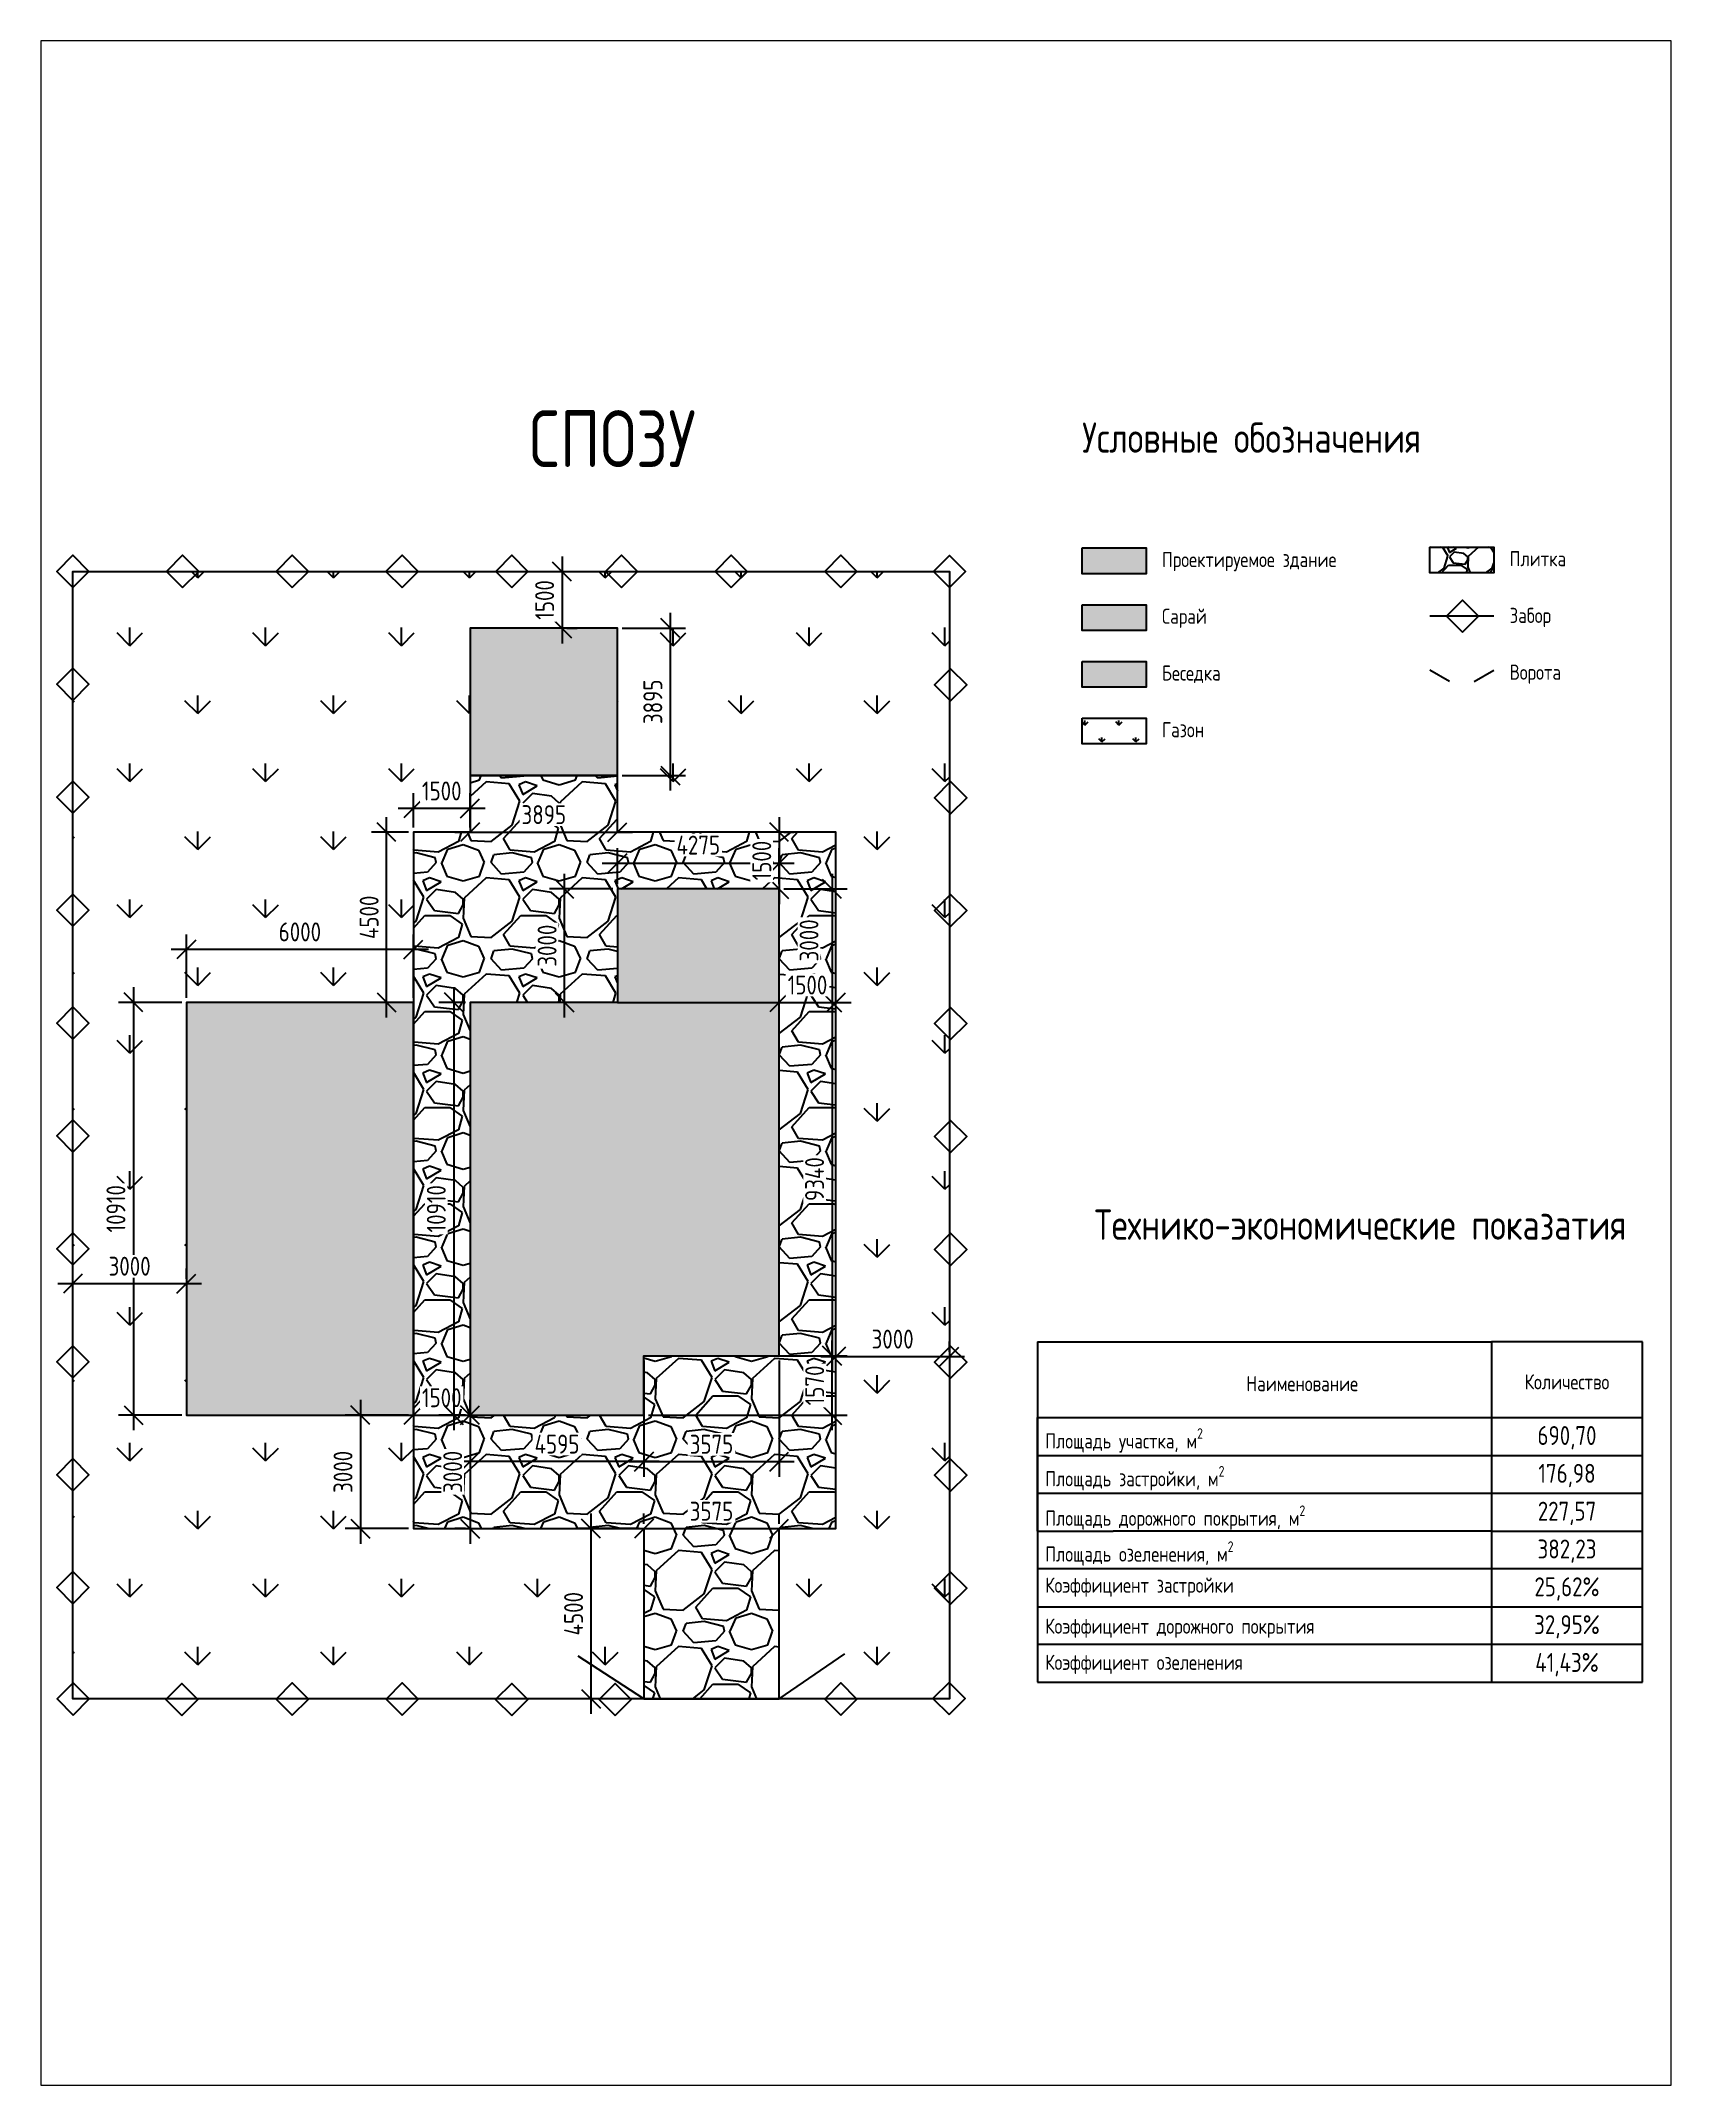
# Paper-space layout 'A4' of a CAD drawing. Header units: millimetres. Extents: x 20 to 205, y 60 to 292.
# The model-space entities are those that its viewports show. They can reach past a viewport. Long polylines and large blocks are cut down to what shows.
import ezdxf

# ---------------------------------------------------------------- set-up
doc = ezdxf.new("R2010")
doc.units = ezdxf.units.MM
doc.header["$PDMODE"] = 35
doc.layers.add('СПДС_РАЗМЕРЫ', color=152, linetype='Continuous', lineweight=25)
doc.layers.add('СПОЗУ', color=7, linetype='Continuous')
doc.styles.add('ГОСТ 2.304', font='CS_Gost2304.shx')
doc.dimstyles.new('СПДС', dxfattribs={"dimscale": 100, "dimtxt": 2.5, "dimasz": 2.5, "dimexe": 2, "dimexo": 0.625, "dimgap": 1, "dimtad": 1, "dimdec": 0, "dimtxsty": 'ГОСТ 2.304', "dimblk": 'OBLIQUE', "dimblk1": 'OBLIQUE', "dimblk2": 'OBLIQUE', "dimcen": 2.5, "dimdle": 2, "dimadec": 0, "dimazin": 2, "dimtfac": 0.75, "dimtdec": 4, "dimtmove": 1, "dimatfit": 3, "dimfxl": 1, "dimtfill": 1, "dimtolj": 1, "dimarcsym": 1})

psp = doc.layouts.new('A4')

msp = doc.modelspace()

# ---------------------------------------------------------------- texts
at = {"ltscale": 100, "insert": (3884.2, 47531.6), "char_height": 1500, "width": 35725, "attachment_point": 1, "style": 'ГОСТ 2.304'}
msp.add_mtext('\\pxqc;СПОЗУ', dxfattribs=at)
at = {"layer": 'СПОЗУ', "ltscale": 100, "attachment_point": 1, "style": 'ГОСТ 2.304'}
for s, insert, char_height, width in [('\\pxql;Условные обозначения', (34161.7, 47210.1), 800, 8660.958), ('Проектируемое здание', (36271.4, 43788.7), 400, 6844.286), ('Плитка', (45462.3, 43810.4), 400, 6844.286), ('Сарай', (36271.4, 42288.7), 400, 6844.286), ('Забор', (45462.3, 42310.4), 400, 6844.286), ('Беседка', (36271.4, 40788.7), 400, 6844.286), ('Ворота', (45462.3, 40810.4), 400, 6844.286), ('Газон', (36271.4, 39288.7), 400, 6844.286), ('\\pxqc;Технико-экономические показатия', (32811.5, 26406), 800, 17412.851), ('\\pxqc;Наименование', (34978.7, 22002.4), 400, 10000), ('\\pxqc;Количество', (44978.7, 22049.8), 400, 4000), ('\\A1; Площадь участка, м{\\H0.70x;\\S2^ ;}', (32978.7, 20624), 400, 12000), ('\\pxqc;690,70', (44978.7, 20681.5), 500, 4000), ('\\A1;\\pxql; Площадь застройки, м{\\H0.70x;\\S2^ ;}', (32978.7, 19624.9), 400, 12000), ('\\pxqc;176,98', (44978.7, 19681.5), 500, 4000), ('\\A1;\\pxql; Площадь дорожного покрытия, м{\\H0.70x;\\S2^ ;}', (32978.7, 18582.4), 400, 12000), ('\\pxqc;227,57', (44978.7, 18681.5), 500, 4000), ('\\A1; Площадь озеленения, м{\\H0.70x;\\S2^ ;}', (32978.7, 17633.1), 400, 12000), ('\\pxqc;382,23', (44978.7, 17681.5), 500, 4000), ('\\pxql; Коэффициент застройки', (32978.7, 16675.7), 400, 12000), ('\\pxqc;25,62%', (44978.7, 16681.5), 500, 4000), ('\\pxqc;32,95%', (44978.7, 15681.5), 500, 4000), ('\\pxql; Коэффициент дорожного покрытия', (32978.7, 15591.5), 400, 12000), ('\\pxql; Коэффициент озеленения', (32978.7, 14636.4), 400, 12000), ('\\pxqc;41,43%', (44978.7, 14681.5), 500, 4000)]:
    msp.add_mtext(s, dxfattribs=dict(at, insert=insert, char_height=char_height, width=width))

# ---------------------------------------------------------------- blocks, each defined once
blk = doc.blocks.new('_Oblique')
at = {"color": 0, "linetype": 'ByBlock', "lineweight": -2}
blk.add_line((-0.5, -0.5), (0.5, 0.5), dxfattribs=at)
blk = doc.blocks.new('*D143')
at = {"layer": 'Defpoints', "color": 0, "ltscale": 200}
for p in [(20475, 34880), (21875, 34880), (21875, 31880)]:
    blk.add_point(p, dxfattribs=at)
at = {"layer": 'СПДС_РАЗМЕРЫ', "color": 0, "lineweight": -2, "ltscale": 200}
for p, q in [((20475, 31480), (20475, 35280)), ((21750, 34880), (20075, 34880)), ((21750, 31880), (20075, 31880))]:
    blk.add_line(p, q, dxfattribs=at)
at = {"layer": 'СПДС_РАЗМЕРЫ', "color": 0, "lineweight": -2, "ltscale": 200, "xscale": 500, "yscale": 500, "zscale": 500}
for p, rotation in [((20475, 34880), 90), ((20475, 31880), 270)]:
    blk.add_blockref('_Oblique', p, dxfattribs=dict(at, rotation=rotation))
at = {"layer": 'СПДС_РАЗМЕРЫ', "color": 0, "ltscale": 200, "insert": (20015, 33380), "char_height": 500, "attachment_point": 5, "rotation": 90, "style": 'ГОСТ 2.304', "bg_fill": 3, "box_fill_scale": 1.1, "bg_fill_color": 256, "bg_fill_true_color": 13158600, "bg_fill_transparency": 0}
blk.add_mtext('\\A1;3000', dxfattribs=at)
blk = doc.blocks.new('*D146')
at = {"layer": 'Defpoints', "color": 0, "ltscale": 200}
for p in [(26150, 35560), (21875, 34880), (26150, 34880)]:
    blk.add_point(p, dxfattribs=at)
at = {"layer": 'СПДС_РАЗМЕРЫ', "color": 0, "lineweight": -2, "ltscale": 200}
for p, q in [((21875, 35005), (21875, 35960)), ((26150, 35005), (26150, 35960)), ((21475, 35560), (26550, 35560))]:
    blk.add_line(p, q, dxfattribs=at)
at = {"layer": 'СПДС_РАЗМЕРЫ', "color": 0, "lineweight": -2, "ltscale": 200, "xscale": 500, "yscale": 500, "zscale": 500, "rotation": 180}
blk.add_blockref('_Oblique', (21875, 35560), dxfattribs=at)
at = {"layer": 'СПДС_РАЗМЕРЫ', "color": 0, "lineweight": -2, "ltscale": 200, "xscale": 500, "yscale": 500, "zscale": 500}
blk.add_blockref('_Oblique', (26150, 35560), dxfattribs=at)
at = {"layer": 'СПДС_РАЗМЕРЫ', "color": 0, "ltscale": 200, "insert": (24012, 36040), "char_height": 500, "attachment_point": 5, "style": 'ГОСТ 2.304', "bg_fill": 3, "box_fill_scale": 1.1, "bg_fill_color": 256, "bg_fill_true_color": 13158600, "bg_fill_transparency": 0}
blk.add_mtext('\\A1;4275', dxfattribs=at)
blk = doc.blocks.new('*D149')
at = {"layer": 'Defpoints', "color": 0, "ltscale": 200}
for p in [(26150, 34880), (26150, 31880), (27550, 31880)]:
    blk.add_point(p, dxfattribs=at)
at = {"layer": 'СПДС_РАЗМЕРЫ', "color": 0, "lineweight": -2, "ltscale": 200}
for p, q in [((27550, 35280), (27550, 31480)), ((26275, 34880), (27950, 34880)), ((26275, 31880), (27950, 31880))]:
    blk.add_line(p, q, dxfattribs=at)
at = {"layer": 'СПДС_РАЗМЕРЫ', "color": 0, "lineweight": -2, "ltscale": 200, "xscale": 500, "yscale": 500, "zscale": 500}
for p, rotation in [((27550, 34880), 90), ((27550, 31880), 270)]:
    blk.add_blockref('_Oblique', p, dxfattribs=dict(at, rotation=rotation))
at = {"layer": 'СПДС_РАЗМЕРЫ', "color": 0, "ltscale": 200, "insert": (26940, 33520), "char_height": 500, "attachment_point": 5, "rotation": 90, "style": 'ГОСТ 2.304', "bg_fill": 3, "box_fill_scale": 1.1, "bg_fill_color": 256, "bg_fill_true_color": 13158600, "bg_fill_transparency": 0}
blk.add_mtext('\\A1;3000', dxfattribs=at)
blk = doc.blocks.new('*D163')
at = {"layer": 'Defpoints', "color": 0, "ltscale": 200}
for p in [(26150, 31880), (26150, 22540), (27550, 22540)]:
    blk.add_point(p, dxfattribs=at)
at = {"layer": 'СПДС_РАЗМЕРЫ', "color": 0, "lineweight": -2, "ltscale": 200}
for p, q in [((27550, 32280), (27550, 22140)), ((26275, 31880), (27950, 31880)), ((26275, 22540), (27950, 22540))]:
    blk.add_line(p, q, dxfattribs=at)
at = {"layer": 'СПДС_РАЗМЕРЫ', "color": 0, "lineweight": -2, "ltscale": 200, "xscale": 500, "yscale": 500, "zscale": 500}
for p, rotation in [((27550, 31880), 90), ((27550, 22540), 270)]:
    blk.add_blockref('_Oblique', p, dxfattribs=dict(at, rotation=rotation))
at = {"layer": 'СПДС_РАЗМЕРЫ', "color": 0, "ltscale": 200, "insert": (27086, 27210), "char_height": 500, "attachment_point": 5, "rotation": 90, "style": 'ГОСТ 2.304', "bg_fill": 3, "box_fill_scale": 1.1, "bg_fill_color": 256, "bg_fill_true_color": 13158600, "bg_fill_transparency": 0}
blk.add_mtext('\\A1;9340', dxfattribs=at)
blk = doc.blocks.new('*D169')
at = {"layer": 'Defpoints', "color": 0, "ltscale": 200}
for p in [(22575, 22540), (26150, 22540), (26150, 19740)]:
    blk.add_point(p, dxfattribs=at)
at = {"layer": 'СПДС_РАЗМЕРЫ', "color": 0, "lineweight": -2, "ltscale": 200}
for p, q in [((22575, 22415), (22575, 19340)), ((26150, 22415), (26150, 19340)), ((22175, 19740), (26550, 19740))]:
    blk.add_line(p, q, dxfattribs=at)
at = {"layer": 'СПДС_РАЗМЕРЫ', "color": 0, "lineweight": -2, "ltscale": 200, "xscale": 500, "yscale": 500, "zscale": 500, "rotation": 180}
blk.add_blockref('_Oblique', (22575, 19740), dxfattribs=at)
at = {"layer": 'СПДС_РАЗМЕРЫ', "color": 0, "lineweight": -2, "ltscale": 200, "xscale": 500, "yscale": 500, "zscale": 500}
blk.add_blockref('_Oblique', (26150, 19740), dxfattribs=at)
at = {"layer": 'СПДС_РАЗМЕРЫ', "color": 0, "ltscale": 200, "insert": (24362, 20200), "char_height": 500, "attachment_point": 5, "style": 'ГОСТ 2.304', "bg_fill": 3, "box_fill_scale": 1.1, "bg_fill_color": 256, "bg_fill_true_color": 13158600, "bg_fill_transparency": 0}
blk.add_mtext('\\A1;3575', dxfattribs=at)
blk = doc.blocks.new('*D180')
at = {"layer": 'Defpoints', "color": 0, "ltscale": 200}
for p in [(22575, 22540), (22575, 20970)]:
    blk.add_point(p, dxfattribs=at)
at = {"layer": 'СПДС_РАЗМЕРЫ', "color": 0, "lineweight": -2, "ltscale": 200}
for p, q in [((27550, 20570), (27550, 22940)), ((22700, 22540), (27950, 22540)), ((22700, 20970), (27950, 20970))]:
    blk.add_line(p, q, dxfattribs=at)
at = {"layer": 'СПДС_РАЗМЕРЫ', "color": 0, "lineweight": -2, "ltscale": 200, "xscale": 500, "yscale": 500, "zscale": 500}
for p, rotation in [((27550, 22540), 90), ((27550, 20970), 270)]:
    blk.add_blockref('_Oblique', p, dxfattribs=dict(at, rotation=rotation))
at = {"layer": 'СПДС_РАЗМЕРЫ', "color": 0, "ltscale": 200, "insert": (27090, 21755), "char_height": 500, "attachment_point": 5, "rotation": 90, "style": 'ГОСТ 2.304', "bg_fill": 3, "box_fill_scale": 1.1, "bg_fill_color": 256, "bg_fill_true_color": 13158600, "bg_fill_transparency": 0}
blk.add_mtext('\\A1;1570', dxfattribs=at)
at = {"layer": 'Defpoints', "color": 0, "ltscale": 200}
blk.add_point((27550, 22540), dxfattribs=at)
blk = doc.blocks.new('*D199')
at = {"layer": 'Defpoints', "color": 0, "ltscale": 200}
for p in [(17980, 20970), (22575, 20970), (17980, 19740)]:
    blk.add_point(p, dxfattribs=at)
at = {"layer": 'СПДС_РАЗМЕРЫ', "color": 0, "lineweight": -2, "ltscale": 200}
for p, q in [((17980, 20845), (17980, 19340)), ((22575, 20845), (22575, 19340)), ((22975, 19740), (17580, 19740))]:
    blk.add_line(p, q, dxfattribs=at)
at = {"layer": 'СПДС_РАЗМЕРЫ', "color": 0, "lineweight": -2, "ltscale": 200, "xscale": 500, "yscale": 500, "zscale": 500, "rotation": 180}
blk.add_blockref('_Oblique', (17980, 19740), dxfattribs=at)
at = {"layer": 'СПДС_РАЗМЕРЫ', "color": 0, "lineweight": -2, "ltscale": 200, "xscale": 500, "yscale": 500, "zscale": 500}
blk.add_blockref('_Oblique', (22575, 19740), dxfattribs=at)
at = {"layer": 'СПДС_РАЗМЕРЫ', "color": 0, "ltscale": 200, "insert": (20278, 20204), "char_height": 500, "attachment_point": 5, "style": 'ГОСТ 2.304', "bg_fill": 3, "box_fill_scale": 1.1, "bg_fill_color": 256, "bg_fill_true_color": 13158600, "bg_fill_transparency": 0}
blk.add_mtext('\\A1;4595', dxfattribs=at)
blk = doc.blocks.new('*D205')
at = {"layer": 'СПДС_РАЗМЕРЫ', "color": 0, "lineweight": -2, "ltscale": 200}
for p, q in [((26150, 36780), (26150, 34480)), ((26275, 36380), (26550, 36380)), ((26275, 34880), (26550, 34880))]:
    blk.add_line(p, q, dxfattribs=at)
at = {"layer": 'СПДС_РАЗМЕРЫ', "color": 0, "lineweight": -2, "ltscale": 200, "xscale": 500, "yscale": 500, "zscale": 500}
for p, rotation in [((26150, 36380), 90), ((26150, 34880), 270)]:
    blk.add_blockref('_Oblique', p, dxfattribs=dict(at, rotation=rotation))
at = {"layer": 'СПДС_РАЗМЕРЫ', "color": 0, "ltscale": 200, "insert": (25690, 35630), "char_height": 500, "attachment_point": 5, "rotation": 90, "style": 'ГОСТ 2.304', "bg_fill": 3, "box_fill_scale": 1.1, "bg_fill_color": 256, "bg_fill_true_color": 13158600, "bg_fill_transparency": 0}
blk.add_mtext('\\A1;1500', dxfattribs=at)
at = {"layer": 'Defpoints', "color": 0, "ltscale": 200}
for p in [(26150, 36380), (26150, 34880), (26150, 34880)]:
    blk.add_point(p, dxfattribs=at)
blk = doc.blocks.new('*D211')
at = {"layer": 'СПДС_РАЗМЕРЫ', "color": 0, "lineweight": -2, "ltscale": 200}
for p, q in [((26150, 32005), (26150, 32280)), ((27650, 32005), (27650, 32280)), ((25750, 31880), (28050, 31880))]:
    blk.add_line(p, q, dxfattribs=at)
at = {"layer": 'СПДС_РАЗМЕРЫ', "color": 0, "lineweight": -2, "ltscale": 200, "xscale": 500, "yscale": 500, "zscale": 500, "rotation": 180}
blk.add_blockref('_Oblique', (26150, 31880), dxfattribs=at)
at = {"layer": 'СПДС_РАЗМЕРЫ', "color": 0, "lineweight": -2, "ltscale": 200, "xscale": 500, "yscale": 500, "zscale": 500}
blk.add_blockref('_Oblique', (27650, 31880), dxfattribs=at)
at = {"layer": 'СПДС_РАЗМЕРЫ', "color": 0, "ltscale": 200, "insert": (26900, 32340), "char_height": 500, "attachment_point": 5, "style": 'ГОСТ 2.304', "bg_fill": 3, "box_fill_scale": 1.1, "bg_fill_color": 256, "bg_fill_true_color": 13158600, "bg_fill_transparency": 0}
blk.add_mtext('\\A1;1500', dxfattribs=at)
at = {"layer": 'Defpoints', "color": 0, "ltscale": 200}
for p in [(26150, 31880), (27650, 31880), (27650, 31880)]:
    blk.add_point(p, dxfattribs=at)
blk = doc.blocks.new('*D217')
at = {"layer": 'Defpoints', "color": 0, "ltscale": 200}
for p in [(22575, 17970), (26150, 17970), (26150, 17970)]:
    blk.add_point(p, dxfattribs=at)
at = {"layer": 'СПДС_РАЗМЕРЫ', "color": 0, "lineweight": -2, "ltscale": 200}
for p, q in [((22175, 17970), (26550, 17970)), ((22575, 18095), (22575, 18370)), ((26150, 18095), (26150, 18370))]:
    blk.add_line(p, q, dxfattribs=at)
at = {"layer": 'СПДС_РАЗМЕРЫ', "color": 0, "lineweight": -2, "ltscale": 200, "xscale": 500, "yscale": 500, "zscale": 500, "rotation": 180}
blk.add_blockref('_Oblique', (22575, 17970), dxfattribs=at)
at = {"layer": 'СПДС_РАЗМЕРЫ', "color": 0, "lineweight": -2, "ltscale": 200, "xscale": 500, "yscale": 500, "zscale": 500}
blk.add_blockref('_Oblique', (26150, 17970), dxfattribs=at)
at = {"layer": 'СПДС_РАЗМЕРЫ', "color": 0, "ltscale": 200, "insert": (24362, 18430), "char_height": 500, "attachment_point": 5, "style": 'ГОСТ 2.304', "bg_fill": 3, "box_fill_scale": 1.1, "bg_fill_color": 256, "bg_fill_true_color": 13158600, "bg_fill_transparency": 0}
blk.add_mtext('\\A1;3575', dxfattribs=at)
blk = doc.blocks.new('*D220')
at = {"layer": 'Defpoints', "color": 0, "ltscale": 200}
for p in [(22575, 17970), (21175, 13470), (22575, 13470)]:
    blk.add_point(p, dxfattribs=at)
at = {"layer": 'СПДС_РАЗМЕРЫ', "color": 0, "lineweight": -2, "ltscale": 200}
for p, q in [((22450, 17970), (20775, 17970)), ((21175, 18370), (21175, 13070)), ((22450, 13470), (20775, 13470))]:
    blk.add_line(p, q, dxfattribs=at)
at = {"layer": 'СПДС_РАЗМЕРЫ', "color": 0, "lineweight": -2, "ltscale": 200, "xscale": 500, "yscale": 500, "zscale": 500}
for p, rotation in [((21175, 17970), 90), ((21175, 13470), 270)]:
    blk.add_blockref('_Oblique', p, dxfattribs=dict(at, rotation=rotation))
at = {"layer": 'СПДС_РАЗМЕРЫ', "color": 0, "ltscale": 200, "insert": (20715, 15720), "char_height": 500, "attachment_point": 5, "rotation": 90, "style": 'ГОСТ 2.304', "bg_fill": 3, "box_fill_scale": 1.1, "bg_fill_color": 256, "bg_fill_true_color": 13158600, "bg_fill_transparency": 0}
blk.add_mtext('\\A1;4500', dxfattribs=at)
blk = doc.blocks.new('*D223')
at = {"layer": 'СПДС_РАЗМЕРЫ', "color": 0, "lineweight": -2, "ltscale": 200}
for p, q in [((16480, 21095), (16480, 21370)), ((17980, 21095), (17980, 21370)), ((16080, 20970), (18380, 20970))]:
    blk.add_line(p, q, dxfattribs=at)
at = {"layer": 'СПДС_РАЗМЕРЫ', "color": 0, "lineweight": -2, "ltscale": 200, "xscale": 500, "yscale": 500, "zscale": 500, "rotation": 180}
blk.add_blockref('_Oblique', (16480, 20970), dxfattribs=at)
at = {"layer": 'СПДС_РАЗМЕРЫ', "color": 0, "lineweight": -2, "ltscale": 200, "xscale": 500, "yscale": 500, "zscale": 500}
blk.add_blockref('_Oblique', (17980, 20970), dxfattribs=at)
at = {"layer": 'СПДС_РАЗМЕРЫ', "color": 0, "ltscale": 200, "insert": (17230, 21430), "char_height": 500, "attachment_point": 5, "style": 'ГОСТ 2.304', "bg_fill": 3, "box_fill_scale": 1.1, "bg_fill_color": 256, "bg_fill_true_color": 13158600, "bg_fill_transparency": 0}
blk.add_mtext('\\A1;1500', dxfattribs=at)
at = {"layer": 'Defpoints', "color": 0, "ltscale": 200}
for p in [(16480, 20970), (17980, 20970), (17980, 20970)]:
    blk.add_point(p, dxfattribs=at)
blk = doc.blocks.new('*D229')
at = {"layer": 'Defpoints', "color": 0, "ltscale": 200}
for p in [(17980, 20970), (17980, 17970), (17980, 17970)]:
    blk.add_point(p, dxfattribs=at)
at = {"layer": 'СПДС_РАЗМЕРЫ', "color": 0, "lineweight": -2, "ltscale": 200}
for p, q in [((17980, 21370), (17980, 17570)), ((17855, 20970), (17580, 20970)), ((17855, 17970), (17580, 17970))]:
    blk.add_line(p, q, dxfattribs=at)
at = {"layer": 'СПДС_РАЗМЕРЫ', "color": 0, "lineweight": -2, "ltscale": 200, "xscale": 500, "yscale": 500, "zscale": 500}
for p, rotation in [((17980, 20970), 90), ((17980, 17970), 270)]:
    blk.add_blockref('_Oblique', p, dxfattribs=dict(at, rotation=rotation))
at = {"layer": 'СПДС_РАЗМЕРЫ', "color": 0, "ltscale": 200, "insert": (17520, 19470), "char_height": 500, "attachment_point": 5, "rotation": 90, "style": 'ГОСТ 2.304', "bg_fill": 3, "box_fill_scale": 1.1, "bg_fill_color": 256, "bg_fill_true_color": 13158600, "bg_fill_transparency": 0}
blk.add_mtext('\\A1;3000', dxfattribs=at)
blk = doc.blocks.new('*D236')
at = {"layer": 'Defpoints', "color": 0, "ltscale": 200}
for p in [(17980, 36380), (21875, 36380), (21875, 36380)]:
    blk.add_point(p, dxfattribs=at)
at = {"layer": 'СПДС_РАЗМЕРЫ', "color": 0, "lineweight": -2, "ltscale": 200}
for p, q in [((17980, 36505), (17980, 36780)), ((21875, 36505), (21875, 36780)), ((17580, 36380), (22275, 36380))]:
    blk.add_line(p, q, dxfattribs=at)
at = {"layer": 'СПДС_РАЗМЕРЫ', "color": 0, "lineweight": -2, "ltscale": 200, "xscale": 500, "yscale": 500, "zscale": 500, "rotation": 180}
blk.add_blockref('_Oblique', (17980, 36380), dxfattribs=at)
at = {"layer": 'СПДС_РАЗМЕРЫ', "color": 0, "lineweight": -2, "ltscale": 200, "xscale": 500, "yscale": 500, "zscale": 500}
blk.add_blockref('_Oblique', (21875, 36380), dxfattribs=at)
at = {"layer": 'СПДС_РАЗМЕРЫ', "color": 0, "ltscale": 200, "insert": (19928, 36844), "char_height": 500, "attachment_point": 5, "style": 'ГОСТ 2.304', "bg_fill": 3, "box_fill_scale": 1.1, "bg_fill_color": 256, "bg_fill_true_color": 13158600, "bg_fill_transparency": 0}
blk.add_mtext('\\A1;3895', dxfattribs=at)
blk = doc.blocks.new('*D247')
at = {"layer": 'Defpoints', "color": 0, "ltscale": 200}
for p in [(16480, 36380), (17980, 36380)]:
    blk.add_point(p, dxfattribs=at)
at = {"layer": 'СПДС_РАЗМЕРЫ', "color": 0, "lineweight": -2, "ltscale": 200}
for p, q in [((16480, 36505), (16480, 37410)), ((17980, 36505), (17980, 37410)), ((18380, 37010), (16080, 37010))]:
    blk.add_line(p, q, dxfattribs=at)
at = {"layer": 'СПДС_РАЗМЕРЫ', "color": 0, "lineweight": -2, "ltscale": 200, "xscale": 500, "yscale": 500, "zscale": 500, "rotation": 180}
blk.add_blockref('_Oblique', (16480, 37010), dxfattribs=at)
at = {"layer": 'СПДС_РАЗМЕРЫ', "color": 0, "lineweight": -2, "ltscale": 200, "xscale": 500, "yscale": 500, "zscale": 500}
blk.add_blockref('_Oblique', (17980, 37010), dxfattribs=at)
at = {"layer": 'СПДС_РАЗМЕРЫ', "color": 0, "ltscale": 200, "insert": (17230, 37470), "char_height": 500, "attachment_point": 5, "style": 'ГОСТ 2.304', "bg_fill": 3, "box_fill_scale": 1.1, "bg_fill_color": 256, "bg_fill_true_color": 13158600, "bg_fill_transparency": 0}
blk.add_mtext('\\A1;1500', dxfattribs=at)
at = {"layer": 'Defpoints', "color": 0, "ltscale": 200}
blk.add_point((16480, 37010), dxfattribs=at)
blk = doc.blocks.new('*D252')
at = {"layer": 'Defpoints', "color": 0, "ltscale": 200}
for p in [(17980, 31880), (17550, 20970), (17980, 20970)]:
    blk.add_point(p, dxfattribs=at)
at = {"layer": 'СПДС_РАЗМЕРЫ', "color": 0, "lineweight": -2, "ltscale": 200}
for p, q in [((17550, 32280), (17550, 20570)), ((17855, 31880), (17150, 31880)), ((17855, 20970), (17150, 20970))]:
    blk.add_line(p, q, dxfattribs=at)
at = {"layer": 'СПДС_РАЗМЕРЫ', "color": 0, "lineweight": -2, "ltscale": 200, "xscale": 500, "yscale": 500, "zscale": 500}
for p, rotation in [((17550, 31880), 90), ((17550, 20970), 270)]:
    blk.add_blockref('_Oblique', p, dxfattribs=dict(at, rotation=rotation))
at = {"layer": 'СПДС_РАЗМЕРЫ', "color": 0, "ltscale": 200, "insert": (17086, 26425), "char_height": 500, "attachment_point": 5, "rotation": 90, "style": 'ГОСТ 2.304', "bg_fill": 3, "box_fill_scale": 1.1, "bg_fill_color": 256, "bg_fill_true_color": 13158600, "bg_fill_transparency": 0}
blk.add_mtext('\\A1;10910', dxfattribs=at)
blk = doc.blocks.new('*D255')
at = {"layer": 'Defpoints', "color": 0, "ltscale": 200}
for p in [(10480, 33280), (10480, 31880), (16480, 31880)]:
    blk.add_point(p, dxfattribs=at)
at = {"layer": 'СПДС_РАЗМЕРЫ', "color": 0, "lineweight": -2, "ltscale": 200}
for p, q in [((10480, 32005), (10480, 33680)), ((16480, 32005), (16480, 33680)), ((16880, 33280), (10080, 33280))]:
    blk.add_line(p, q, dxfattribs=at)
at = {"layer": 'СПДС_РАЗМЕРЫ', "color": 0, "lineweight": -2, "ltscale": 200, "xscale": 500, "yscale": 500, "zscale": 500, "rotation": 180}
blk.add_blockref('_Oblique', (10480, 33280), dxfattribs=at)
at = {"layer": 'СПДС_РАЗМЕРЫ', "color": 0, "lineweight": -2, "ltscale": 200, "xscale": 500, "yscale": 500, "zscale": 500}
blk.add_blockref('_Oblique', (16480, 33280), dxfattribs=at)
at = {"layer": 'СПДС_РАЗМЕРЫ', "color": 0, "ltscale": 200, "insert": (13480, 33744), "char_height": 500, "attachment_point": 5, "style": 'ГОСТ 2.304', "bg_fill": 3, "box_fill_scale": 1.1, "bg_fill_color": 256, "bg_fill_true_color": 13158600, "bg_fill_transparency": 0}
blk.add_mtext('\\A1;6000', dxfattribs=at)
blk = doc.blocks.new('*D258')
at = {"layer": 'Defpoints', "color": 0, "ltscale": 200}
for p in [(10480, 31880), (9080, 20970), (10480, 20970)]:
    blk.add_point(p, dxfattribs=at)
at = {"layer": 'СПДС_РАЗМЕРЫ', "color": 0, "lineweight": -2, "ltscale": 200}
for p, q in [((9080, 32280), (9080, 20570)), ((10355, 31880), (8680, 31880)), ((10355, 20970), (8680, 20970))]:
    blk.add_line(p, q, dxfattribs=at)
at = {"layer": 'СПДС_РАЗМЕРЫ', "color": 0, "lineweight": -2, "ltscale": 200, "xscale": 500, "yscale": 500, "zscale": 500}
for p, rotation in [((9080, 31880), 90), ((9080, 20970), 270)]:
    blk.add_blockref('_Oblique', p, dxfattribs=dict(at, rotation=rotation))
at = {"layer": 'СПДС_РАЗМЕРЫ', "color": 0, "ltscale": 200, "insert": (8616, 26425), "char_height": 500, "attachment_point": 5, "rotation": 90, "style": 'ГОСТ 2.304', "bg_fill": 3, "box_fill_scale": 1.1, "bg_fill_color": 256, "bg_fill_true_color": 13158600, "bg_fill_transparency": 0}
blk.add_mtext('\\A1;10910', dxfattribs=at)
blk = doc.blocks.new('*D261')
at = {"layer": 'Defpoints', "color": 0, "ltscale": 200}
for p in [(15770, 36380), (16480, 36380), (16480, 31880)]:
    blk.add_point(p, dxfattribs=at)
at = {"layer": 'СПДС_РАЗМЕРЫ', "color": 0, "lineweight": -2, "ltscale": 200}
for p, q in [((15770, 31480), (15770, 36780)), ((16355, 36380), (15370, 36380)), ((16355, 31880), (15370, 31880))]:
    blk.add_line(p, q, dxfattribs=at)
at = {"layer": 'СПДС_РАЗМЕРЫ', "color": 0, "lineweight": -2, "ltscale": 200, "xscale": 500, "yscale": 500, "zscale": 500}
for p, rotation in [((15770, 36380), 90), ((15770, 31880), 270)]:
    blk.add_blockref('_Oblique', p, dxfattribs=dict(at, rotation=rotation))
at = {"layer": 'СПДС_РАЗМЕРЫ', "color": 0, "ltscale": 200, "insert": (15310, 34130), "char_height": 500, "attachment_point": 5, "rotation": 90, "style": 'ГОСТ 2.304', "bg_fill": 3, "box_fill_scale": 1.1, "bg_fill_color": 256, "bg_fill_true_color": 13158600, "bg_fill_transparency": 0}
blk.add_mtext('\\A1;4500', dxfattribs=at)
blk = doc.blocks.new('*D264')
at = {"layer": 'Defpoints', "color": 0, "ltscale": 200}
for p in [(16480, 20970), (15080, 17970), (16480, 17970)]:
    blk.add_point(p, dxfattribs=at)
at = {"layer": 'СПДС_РАЗМЕРЫ', "color": 0, "lineweight": -2, "ltscale": 200}
for p, q in [((15080, 21370), (15080, 17570)), ((16355, 20970), (14680, 20970)), ((16355, 17970), (14680, 17970))]:
    blk.add_line(p, q, dxfattribs=at)
at = {"layer": 'СПДС_РАЗМЕРЫ', "color": 0, "lineweight": -2, "ltscale": 200, "xscale": 500, "yscale": 500, "zscale": 500}
for p, rotation in [((15080, 20970), 90), ((15080, 17970), 270)]:
    blk.add_blockref('_Oblique', p, dxfattribs=dict(at, rotation=rotation))
at = {"layer": 'СПДС_РАЗМЕРЫ', "color": 0, "ltscale": 200, "insert": (14620, 19470), "char_height": 500, "attachment_point": 5, "rotation": 90, "style": 'ГОСТ 2.304', "bg_fill": 3, "box_fill_scale": 1.1, "bg_fill_color": 256, "bg_fill_true_color": 13158600, "bg_fill_transparency": 0}
blk.add_mtext('\\A1;3000', dxfattribs=at)
blk = doc.blocks.new('*D267')
at = {"layer": 'Defpoints', "color": 0, "ltscale": 200}
for p in [(21875, 41775), (23275, 41775), (21875, 37880)]:
    blk.add_point(p, dxfattribs=at)
at = {"layer": 'СПДС_РАЗМЕРЫ', "color": 0, "lineweight": -2, "ltscale": 200}
for p, q in [((23275, 37480), (23275, 42175)), ((22000, 41775), (23675, 41775)), ((22000, 37880), (23675, 37880))]:
    blk.add_line(p, q, dxfattribs=at)
at = {"layer": 'СПДС_РАЗМЕРЫ', "color": 0, "lineweight": -2, "ltscale": 200, "xscale": 500, "yscale": 500, "zscale": 500}
for p, rotation in [((23275, 41775), 90), ((23275, 37880), 270)]:
    blk.add_blockref('_Oblique', p, dxfattribs=dict(at, rotation=rotation))
at = {"layer": 'СПДС_РАЗМЕРЫ', "color": 0, "ltscale": 200, "insert": (22811, 39828), "char_height": 500, "attachment_point": 5, "rotation": 90, "style": 'ГОСТ 2.304', "bg_fill": 3, "box_fill_scale": 1.1, "bg_fill_color": 256, "bg_fill_true_color": 13158600, "bg_fill_transparency": 0}
blk.add_mtext('\\A1;3895', dxfattribs=at)
blk = doc.blocks.new('*D269')
at = {"layer": 'СПДС_РАЗМЕРЫ', "color": 0, "lineweight": -2, "ltscale": 200}
for p, q in [((20411, 43670), (20411, 41370)), ((20536, 43270), (20811, 43270)), ((20536, 41770), (20811, 41770))]:
    blk.add_line(p, q, dxfattribs=at)
at = {"layer": 'СПДС_РАЗМЕРЫ', "color": 0, "lineweight": -2, "ltscale": 200, "xscale": 500, "yscale": 500, "zscale": 500}
for p, rotation in [((20411, 43270), 90), ((20411, 41770), 270)]:
    blk.add_blockref('_Oblique', p, dxfattribs=dict(at, rotation=rotation))
at = {"layer": 'СПДС_РАЗМЕРЫ', "color": 0, "ltscale": 200, "insert": (19950, 42520), "char_height": 500, "attachment_point": 5, "rotation": 90, "style": 'ГОСТ 2.304', "bg_fill": 3, "box_fill_scale": 1.1, "bg_fill_color": 256, "bg_fill_true_color": 13158600, "bg_fill_transparency": 0}
blk.add_mtext('\\A1;1500', dxfattribs=at)
at = {"layer": 'Defpoints', "color": 0, "ltscale": 200}
for p in [(20411, 43270), (20411, 41770), (20411, 41770)]:
    blk.add_point(p, dxfattribs=at)
blk = doc.blocks.new('*D271')
at = {"layer": 'Defpoints', "color": 0, "ltscale": 200}
for p in [(27650, 22520), (30650, 22520), (30650, 22520)]:
    blk.add_point(p, dxfattribs=at)
at = {"layer": 'СПДС_РАЗМЕРЫ', "color": 0, "lineweight": -2, "ltscale": 200}
for p, q in [((27650, 22645), (27650, 22920)), ((30650, 22645), (30650, 22920)), ((27250, 22520), (31050, 22520))]:
    blk.add_line(p, q, dxfattribs=at)
at = {"layer": 'СПДС_РАЗМЕРЫ', "color": 0, "lineweight": -2, "ltscale": 200, "xscale": 500, "yscale": 500, "zscale": 500, "rotation": 180}
blk.add_blockref('_Oblique', (27650, 22520), dxfattribs=at)
at = {"layer": 'СПДС_РАЗМЕРЫ', "color": 0, "lineweight": -2, "ltscale": 200, "xscale": 500, "yscale": 500, "zscale": 500}
blk.add_blockref('_Oblique', (30650, 22520), dxfattribs=at)
at = {"layer": 'СПДС_РАЗМЕРЫ', "color": 0, "ltscale": 200, "insert": (29150, 22980), "char_height": 500, "attachment_point": 5, "style": 'ГОСТ 2.304', "bg_fill": 3, "box_fill_scale": 1.1, "bg_fill_color": 256, "bg_fill_true_color": 13158600, "bg_fill_transparency": 0}
blk.add_mtext('\\A1;3000', dxfattribs=at)
blk = doc.blocks.new('*D273')
at = {"layer": 'Defpoints', "color": 0, "ltscale": 200}
for p in [(7478, 24446), (10478, 24446), (10478, 24446)]:
    blk.add_point(p, dxfattribs=at)
at = {"layer": 'СПДС_РАЗМЕРЫ', "color": 0, "lineweight": -2, "ltscale": 200}
for p, q in [((7078, 24446), (10878, 24446)), ((7478, 24571), (7478, 24846)), ((10478, 24571), (10478, 24846))]:
    blk.add_line(p, q, dxfattribs=at)
at = {"layer": 'СПДС_РАЗМЕРЫ', "color": 0, "lineweight": -2, "ltscale": 200, "xscale": 500, "yscale": 500, "zscale": 500, "rotation": 180}
blk.add_blockref('_Oblique', (7478, 24446), dxfattribs=at)
at = {"layer": 'СПДС_РАЗМЕРЫ', "color": 0, "lineweight": -2, "ltscale": 200, "xscale": 500, "yscale": 500, "zscale": 500}
blk.add_blockref('_Oblique', (10478, 24446), dxfattribs=at)
at = {"layer": 'СПДС_РАЗМЕРЫ', "color": 0, "ltscale": 200, "insert": (8978, 24907), "char_height": 500, "attachment_point": 5, "style": 'ГОСТ 2.304', "bg_fill": 3, "box_fill_scale": 1.1, "bg_fill_color": 256, "bg_fill_true_color": 13158600, "bg_fill_transparency": 0}
blk.add_mtext('\\A1;3000', dxfattribs=at)

# ---------------------------------------------------------------- hatches: boundary and pattern name
at = {"ltscale": 200}
h = msp.add_hatch(color=4, dxfattribs=at)
h.dxf.hatch_style = 1
h.paths.add_polyline_path([(35849.8, 41714.3), (34161.7, 41714.3), (34161.7, 42393.9), (35849.8, 42393.9)])
h = msp.add_hatch(color=36, dxfattribs=at)
h.dxf.hatch_style = 1
h.paths.add_polyline_path([(35849.8, 40893.9), (35849.8, 40214.3), (34161.7, 40214.3), (34161.7, 40893.9)])
h = msp.add_hatch(dxfattribs=at)
h.set_pattern_fill('GRAVEL', color=252, scale=100)
edge = h.paths.add_edge_path()
edge.add_line((22575, 20970), (22575, 22540))
edge.add_line((17980, 20970), (22575, 20970))
edge.add_line((17980, 31880), (17980, 20970))
edge.add_line((21875, 31880), (17980, 31880))
edge.add_line((21875, 34880), (21875, 31880))
edge.add_line((26150, 34880), (21875, 34880))
edge.add_line((26150, 22540), (26150, 34880))
edge.add_line((22575, 22540), (26150, 22540))
h.paths.add_polyline_path([(22575, 17970), (22575, 13470), (26150, 13470), (26150, 17970), (27650, 17970), (27650, 34880), (27650, 36380), (21875, 36380), (21875, 37880), (17980, 37880), (17980, 36380), (16480, 36380), (16480, 17970)])
at = {"ltscale": 100}
h = msp.add_hatch(color=1, dxfattribs=at)
h.dxf.hatch_style = 1
h.paths.add_polyline_path([(22575, 20970), (22575, 22540), (26150, 22540), (26150, 34880), (21875, 34880), (21875, 31880), (17980, 31880), (17980, 20970)])
at = {"layer": 'СПОЗУ', "ltscale": 100}
h = msp.add_hatch(color=1, dxfattribs=at)
h.dxf.hatch_style = 1
h.paths.add_polyline_path([(35849.8, 43893.9), (35849.8, 43214.3), (34161.7, 43214.3), (34161.7, 43893.9)])
h = msp.add_hatch(dxfattribs=at)
h.set_pattern_fill('GRAVEL', scale=50)
h.set_pattern_definition([(228.01279, (-28399.985, 12379.95), (-10160, -11430), [170.86, -16915.242]), (184.96974, (-28514.285, 12252.946), (15239.999994, 1270.000072), [293.202, -29027.024]), (132.51045, (-28806.385, 12227.55), (12700.000005, -13969.999995), [206.74, -20467.361]), (267.27369, (-29301.685, 11910.046), (1270.000003, 25400), [267.002, -26433.219]), (292.83365, (-29314.385, 11643.346), (-6350, 15240), [261.817, -25919.904]), (357.27369, (-29212.785, 11402.046), (-25400, 1270.000003), [267.002, -26433.219]), (37.69424, (-28946.085, 11389.346), (-16510, -12700), [353.097, -34956.558]), (72.25533, (-28666.685, 11605.246), (8890.000002, 27940), [333.36, -33002.628]), (121.429566, (-28565.085, 11922.746), (-10160, 16510), [267.906, -26522.773]), (175.23636, (-28704.79, 12151.35), (13970, -1270), [305.857, -14986.968]), (222.39744, (-29009.585, 12176.746), (-15240, -13970), [395.539, -39158.386]), (138.81407, (-28044.39, 11897.35), (-8890, 7620), [135.002, -13365.283]), (171.46923, (-28145.985, 11986.246), (16510, -2539.999997), [256.841, -25427.32]), (225, (-28400, 12024.35), (-2e-13, -1270), [179.605, -1616.447]), (203.1986, (-28488.89, 12176.75), (6350, 2540), [96.72, -9575.311]), (291.8014, (-28577.79, 12138.65), (-1270, 3810), [136.783, -6702.376]), (30.96376, (-28526.99, 12011.65), (3810, 2540), [222.16, -7183.149]), (161.56505, (-28336.5, 12125.95), (2540, -1270), [160.644, -3855.45]), (16.38954, (-29314.385, 12138.646), (12700, 3810), [225.044, -22279.413]), (70.34618, (-29098.485, 12202.15), (-5080, -13970), [188.8, -18691.108]), (293.1986, (-28336.49, 12379.95), (-2540, 6350), [193.44, -9478.592]), (343.61046, (-28260.285, 12202.146), (-12700, 3810), [225.044, -22279.413]), (339.44395, (-29314.39, 11351.25), (-6350, 2540), [217.018, -10633.867]), (294.77514, (-29111.185, 11275.05), (-6350.00001, 13970), [181.836, -18001.797]), (66.8014, (-28323.79, 11109.95), (2540, 6350), [193.44, -9478.592]), (17.35402, (-28247.585, 11287.75), (-16510, -5080), [212.891, -21076.188]), (69.44395, (-28946.09, 11109.95), (-2540, -6350), [108.509, -10742.376]), (101.30993, (-28399.99, 11109.95), (-1270, 5080), [64.757, -6410.997]), (165.96376, (-28412.7, 11173.45), (3810, -1270), [261.817, -4974.527]), (186.00901, (-28666.685, 11236.946), (12700, 1270), [242.633, -24020.682]), (303.69007, (-28527, 11897.35), (-1270, 2540), [183.162, -4395.888]), (353.15723, (-28425.385, 11744.946), (21590, -2540), [319.778, -31658.005]), (60.9454, (-28107.89, 11706.85), (-5080, -8890), [130.754, -12944.696]), (90, (-28044.4, 11821.1), (-1270, 1270), [76.2, -1193.8]), (120.25644, (-28692.085, 11275.05), (5080, -8890), [176.433, -17466.97]), (48.01279, (-28780.985, 11427.45), (10160, 11430), [341.721, -16744.381]), (0, (-28552.4, 11681.4), (1270, 1270), [330.2, -939.8]), (325.30485, (-28222.185, 11681.45), (12700.000005, -8889.99999), [200.805, -19879.658]), (254.0546, (-28057.09, 11567.15), (-1270, -5080), [184.915, -9060.825]), (207.645975, (-28107.885, 11389.346), (-24130, -12700), [301.073, -29806.232]), (175.42608, (-28374.585, 11249.646), (-16510, 1270), [318.515, -31532.923])])
h.paths.add_polyline_path([(43352.6, 43915.5), (45040.8, 43915.5), (45040.8, 43235.9), (43352.6, 43235.9)])
h = msp.add_hatch(dxfattribs=at)
h.set_pattern_fill('GRASS', color=3, scale=25)
h.set_pattern_definition([(90, (-38505.3, 5088.3), (-449.0128, 449.0128), [119.0625, -778.963]), (45, (-38505.3, 5088.3), (-449.013, 449.013), [119.0625, -515.9375]), (135, (-38505.3, 5088.3), (-449.013, -449.013), [119.0625, -515.9375])])
h.paths.add_polyline_path([(35849.8, 38714.3), (34161.7, 38714.3), (34161.7, 39393.9), (35849.8, 39393.9)])

# ---------------------------------------------------------------- linework, layer by layer
at = {"ltscale": 100}
msp.add_line((45040.8, 42095), (43352.6, 42095), dxfattribs=at)
at = {"ltscale": 200}
msp.add_line((26150, 13470), (27890, 14660), dxfattribs=at)
for points in [[(7480, 42850.7), (7904.3, 43275), (7480, 43699.3), (7055.7, 43275)], [(10380, 42850.7), (10804.3, 43275), (10380, 43699.3), (9955.7, 43275)], [(13280, 42850.7), (13704.3, 43275), (13280, 43699.3), (12855.7, 43275)], [(16180, 42850.7), (16604.3, 43275), (16180, 43699.3), (15755.7, 43275)], [(19080, 42850.7), (19504.3, 43275), (19080, 43699.3), (18655.7, 43275)], [(21980, 42850.7), (22404.3, 43275), (21980, 43699.3), (21555.7, 43275)], [(24880, 42850.7), (25304.3, 43275), (24880, 43699.3), (24455.7, 43275)], [(27780, 42850.7), (28204.3, 43275), (27780, 43699.3), (27355.7, 43275)], [(30653.9, 42845.5), (31078.2, 43269.8), (30653.9, 43694), (30229.7, 43269.8)], [(44217.9, 41667.7), (44642.2, 42092), (44217.9, 42516.2), (43793.7, 42092)], [(7480, 39865.7), (7904.3, 40290), (7480, 40714.3), (7055.7, 40290)], [(30684.3, 39853.3), (31108.5, 40277.5), (30684.3, 40701.8), (30260, 40277.5)], [(7480, 36880.7), (7904.3, 37305), (7480, 37729.3), (7055.7, 37305)], [(30684.3, 36868.3), (31108.5, 37292.5), (30684.3, 37716.8), (30260, 37292.5)], [(7480, 33895.7), (7904.3, 34320), (7480, 34744.3), (7055.7, 34320)], [(30684.3, 33883.3), (31108.5, 34307.5), (30684.3, 34731.8), (30260, 34307.5)], [(7480, 30910.7), (7904.3, 31335), (7480, 31759.3), (7055.7, 31335)], [(30684.3, 30898.3), (31108.5, 31322.5), (30684.3, 31746.8), (30260, 31322.5)], [(7480, 27925.7), (7904.3, 28350), (7480, 28774.3), (7055.7, 28350)], [(30684.3, 27913.3), (31108.5, 28337.5), (30684.3, 28761.8), (30260, 28337.5)], [(7480, 24940.7), (7904.3, 25365), (7480, 25789.3), (7055.7, 25365)], [(30684.3, 24928.3), (31108.5, 25352.5), (30684.3, 25776.8), (30260, 25352.5)], [(7480, 21955.7), (7904.3, 22380), (7480, 22804.3), (7055.7, 22380)], [(30684.3, 21943.3), (31108.5, 22367.5), (30684.3, 22791.8), (30260, 22367.5)], [(7480, 18970.7), (7904.3, 19395), (7480, 19819.3), (7055.7, 19395)], [(30684.3, 18958.3), (31108.5, 19382.5), (30684.3, 19806.8), (30260, 19382.5)], [(7480, 15985.7), (7904.3, 16410), (7480, 16834.3), (7055.7, 16410)], [(30684.3, 15973.3), (31108.5, 16397.5), (30684.3, 16821.8), (30260, 16397.5)], [(7483.5, 13042.5), (7907.7, 13466.7), (7483.5, 13891), (7059.2, 13466.7)], [(10358.6, 13025.7), (10782.9, 13449.9), (10358.6, 13874.2), (9934.3, 13449.9)], [(13279.5, 13041.3), (13703.7, 13465.6), (13279.5, 13889.8), (12855.2, 13465.6)], [(16184.7, 13041.3), (16609, 13465.6), (16184.7, 13889.8), (15760.4, 13465.6)], [(19079.5, 13030.9), (19503.7, 13455.1), (19079.5, 13879.4), (18655.2, 13455.1)], [(27779.5, 13041.3), (28203.7, 13465.6), (27779.5, 13889.8), (27355.2, 13465.6)], [(30641.2, 13055.2), (31065.5, 13479.5), (30641.2, 13903.7), (30217, 13479.5)]]:
    msp.add_lwpolyline(points, close=True, dxfattribs=at)
at = {"ltscale": 100}
msp.add_lwpolyline([(17980, 20970), (22575, 20970), (22575, 22540), (26150, 22540), (26150, 34880), (21875, 34880), (21875, 31880), (17980, 31880), (17980, 20970)], dxfattribs=at)
at = {"layer": 'СПОЗУ', "ltscale": 100}
for p, q in [((43872.3, 40359.9), (43352.6, 40659.9)), ((44521.1, 40359.9), (45040.8, 40659.9)), ((32978.7, 22906.5), (32978.7, 17906.5)), ((32978.7, 22906.5), (34978.7, 22906.5)), ((34978.7, 22906.5), (44978.7, 22906.5)), ((44978.7, 22906.5), (44978.7, 17906.5)), ((48978.7, 22906.5), (44978.7, 22906.5)), ((48978.7, 17906.5), (48978.7, 22906.5)), ((32978.7, 19906.5), (32978.7, 20906.5)), ((32978.7, 20906.5), (48978.7, 20906.5)), ((32978.7, 18906.5), (32978.7, 19906.5)), ((32978.7, 19906.5), (48978.7, 19906.5)), ((32978.7, 17906.5), (32978.7, 18906.5)), ((32978.7, 18906.5), (48978.7, 18906.5)), ((32978.7, 17906.5), (34978.7, 17906.5)), ((32978.7, 17906.5), (32978.7, 13906.5)), ((44978.7, 17906.5), (34978.7, 17906.5)), ((44978.7, 17906.5), (48978.7, 17906.5)), ((44978.7, 17906.5), (44978.7, 16906.5)), ((48978.7, 13906.5), (48978.7, 17906.5)), ((48978.7, 16906.5), (32978.7, 16906.5)), ((44978.7, 16906.5), (44978.7, 15906.5)), ((32978.7, 15906.5), (48978.7, 15906.5)), ((44978.7, 15906.5), (44978.7, 14906.5)), ((48978.7, 14906.5), (32978.7, 14906.5)), ((44978.7, 14906.5), (44978.7, 13906.5)), ((32978.7, 13906.5), (48978.7, 13906.5))]:
    msp.add_line(p, q, dxfattribs=at)
for points in [[(34161.7, 43893.9), (35849.8, 43893.9), (35849.8, 43214.3), (34161.7, 43214.3)], [(43352.6, 43915.5), (45040.8, 43915.5), (45040.8, 43235.9), (43352.6, 43235.9)], [(34161.7, 42393.9), (35849.8, 42393.9), (35849.8, 41714.3), (34161.7, 41714.3)], [(34161.7, 40893.9), (35849.8, 40893.9), (35849.8, 40214.3), (34161.7, 40214.3)], [(34161.7, 39393.9), (35849.8, 39393.9), (35849.8, 38714.3), (34161.7, 38714.3)]]:
    msp.add_lwpolyline(points, close=True, dxfattribs=at)

msp.set_redraw_order([(e.dxf.handle, doc.entitydb.next_handle()) for e in msp.query("TEXT MTEXT ATTDEF DIMENSION ARC_DIMENSION")])  # texts and dimensions are drawn at this point

# ---------------------------------------------------------------- next in the draw order: dimensions: what is measured, and where the dimension line sits
at = {"layer": 'СПДС_РАЗМЕРЫ', "ltscale": 200}
dim = msp.add_linear_dim(base=(20475, 34880), p1=(21875, 31880), p2=(21875, 34880), angle=90, dimstyle='СПДС', override={"dimscale": 200}, dxfattribs=at)
dim.commit()
dim.dimension.update_dxf_attribs({"geometry": '*D143', "text_midpoint": (20014.6, 33380)})

# ---------------------------------------------------------------- next in the draw order: dimensions: what is measured, and where the dimension line sits
dim = msp.add_linear_dim(base=(26150, 35560), p1=(21875, 34880), p2=(26150, 34880), dimstyle='СПДС', override={"dimscale": 200}, dxfattribs=at)
dim.commit()
dim.dimension.update_dxf_attribs({"geometry": '*D146', "text_midpoint": (24012.5, 36039.7)})

# ---------------------------------------------------------------- next in the draw order: dimensions: what is measured, and where the dimension line sits
dim = msp.add_linear_dim(base=(27550, 31880), p1=(26150, 34880), p2=(26150, 31880), angle=90, dimstyle='СПДС', override={"dimscale": 200}, dxfattribs=at)
dim.commit()
dim.dimension.update_dxf_attribs({"geometry": '*D149', "text_midpoint": (27400, 33520), "dimtype": 160})

# ---------------------------------------------------------------- next in the draw order: dimensions: what is measured, and where the dimension line sits
dim = msp.add_linear_dim(base=(27550, 22540), p1=(26150, 31880), p2=(26150, 22540), angle=270, dimstyle='СПДС', override={"dimscale": 200}, dxfattribs=at)
dim.commit()
dim.dimension.update_dxf_attribs({"geometry": '*D163', "text_midpoint": (27085.5, 27210)})

# ---------------------------------------------------------------- next in the draw order: linework, layer by layer
at = {"ltscale": 200}
msp.add_line((21875, 31880), (26150, 31880), dxfattribs=at)

# ---------------------------------------------------------------- next in the draw order: dimensions: what is measured, and where the dimension line sits
at = {"layer": 'СПДС_РАЗМЕРЫ', "ltscale": 200}
dim = msp.add_linear_dim(base=(26150, 19740), p1=(22575, 22540), p2=(26150, 22540), dimstyle='СПДС', override={"dimscale": 200}, dxfattribs=at)
dim.commit()
dim.dimension.update_dxf_attribs({"geometry": '*D169', "text_midpoint": (24362.5, 20200.4)})

# ---------------------------------------------------------------- next in the draw order: dimensions: what is measured, and where the dimension line sits
dim = msp.add_linear_dim(base=(27550, 22540), p1=(22575, 20970), p2=(22575, 22540), angle=90, dimstyle='СПДС', override={"dimscale": 200}, dxfattribs=at)
dim.commit()
dim.dimension.update_dxf_attribs({"geometry": '*D180', "text_midpoint": (27550, 21755), "dimtype": 160})

# ---------------------------------------------------------------- next in the draw order: dimensions: what is measured, and where the dimension line sits
dim = msp.add_linear_dim(base=(17980, 19740), p1=(22575, 20970), p2=(17980, 20970), dimstyle='СПДС', override={"dimscale": 200}, dxfattribs=at)
dim.commit()
dim.dimension.update_dxf_attribs({"geometry": '*D199', "text_midpoint": (20277.5, 20204.5)})

# ---------------------------------------------------------------- next in the draw order: hatches: boundary and pattern name
at = {"ltscale": 200}
h = msp.add_hatch(dxfattribs=at)
h.set_pattern_fill('GRASS', color=3, scale=100)
edge = h.paths.add_edge_path()
edge.add_line((22575, 13470), (10480, 13470))
edge.add_line((10480, 13470), (7480, 13470))
edge.add_line((7480, 13470), (7480, 41775))
edge.add_line((7480, 41775), (7480, 43275))
edge.add_line((7480, 43275), (27650, 43275))
edge.add_line((27650, 43275), (30650, 43275))
edge.add_line((30650, 43275), (30650, 13470))
edge.add_line((30650, 13470), (22575, 13470))
edge.add_line((17980, 37880), (21875, 37880))
edge.add_line((21875, 37880), (21875, 41775))
edge.add_line((21875, 41775), (17980, 41775))
edge.add_line((17980, 41775), (17980, 37880))
edge.add_line((22575, 17970), (22575, 13470))
edge.add_line((22575, 13470), (26150, 13470))
edge.add_line((26150, 13470), (26150, 17970))
edge.add_line((26150, 17970), (27650, 17970))
edge.add_line((27650, 17970), (27650, 34880))
edge.add_line((27650, 34880), (27650, 36380))
edge.add_line((27650, 36380), (21875, 36380))
edge.add_line((21875, 36380), (21875, 37880))
edge.add_line((21875, 37880), (17980, 37880))
edge.add_line((17980, 37880), (17980, 36380))
edge.add_line((17980, 36380), (16480, 36380))
edge.add_line((16480, 36380), (16480, 17970))
edge.add_line((16480, 17970), (22575, 17970))
edge.add_line((16480, 31880), (10480, 31880))
edge.add_line((10480, 31880), (10480, 20970))
edge.add_line((10480, 20970), (16480, 20970))
edge.add_line((16480, 20970), (16480, 31880))

# ---------------------------------------------------------------- next in the draw order: linework, layer by layer
msp.add_lwpolyline([(22575, 17970), (22575, 13470), (26150, 13470), (26150, 17970), (27650, 17970), (27650, 34880), (27650, 36380), (21875, 36380), (21875, 37880), (17980, 37880), (17980, 36380), (16480, 36380), (16480, 17970), (22575, 17970)], dxfattribs=at)

# ---------------------------------------------------------------- next in the draw order: dimensions: what is measured, and where the dimension line sits
at = {"layer": 'СПДС_РАЗМЕРЫ', "ltscale": 200}
for base, p1, p2, picture, middle in [((21875, 36380), (17980, 36380), (21875, 36380), '*D236', (19927.5, 36844.5)), ((26150, 17970), (22575, 17970), (26150, 17970), '*D217', (24362.5, 18430.4))]:
    dim = msp.add_linear_dim(base=base, p1=p1, p2=p2, dimstyle='СПДС', override={"dimscale": 200}, dxfattribs=at)
    dim.commit()
    dim.dimension.update_dxf_attribs({"geometry": picture, "text_midpoint": middle})
dim = msp.add_linear_dim(base=(26150, 34880), p1=(26150, 36380), p2=(26150, 34880), angle=270, dimstyle='СПДС', override={"dimscale": 200}, dxfattribs=at)
dim.commit()
dim.dimension.update_dxf_attribs({"geometry": '*D205', "text_midpoint": (26150, 35630), "dimtype": 160})
for base, p1, p2, picture, middle in [((27650, 31880), (26150, 31880), (27650, 31880), '*D211', (26900, 31880)), ((17980, 20970), (16480, 20970), (17980, 20970), '*D223', (17230, 20970))]:
    dim = msp.add_linear_dim(base=base, p1=p1, p2=p2, dimstyle='СПДС', override={"dimscale": 200}, dxfattribs=at)
    dim.commit()
    dim.dimension.update_dxf_attribs({"geometry": picture, "text_midpoint": middle, "dimtype": 160})

# ---------------------------------------------------------------- next in the draw order: hatches: boundary and pattern name
at = {"ltscale": 200}
h = msp.add_hatch(color=36, dxfattribs=at)
h.dxf.hatch_style = 1
h.paths.add_polyline_path([(10480, 31880), (10480, 20970), (16480, 20970), (16480, 31880)])

# ---------------------------------------------------------------- next in the draw order: linework, layer by layer
msp.add_lwpolyline([(16480, 31880), (10480, 31880), (10480, 20970), (16480, 20970), (16480, 31880)], dxfattribs=at)

# ---------------------------------------------------------------- next in the draw order: dimensions: what is measured, and where the dimension line sits
at = {"layer": 'СПДС_РАЗМЕРЫ', "ltscale": 200}
dim = msp.add_linear_dim(base=(16480, 37010), p1=(17980, 36380), p2=(16480, 36380), angle=180, dimstyle='СПДС', override={"dimscale": 200}, dxfattribs=at)
dim.commit()
dim.dimension.update_dxf_attribs({"geometry": '*D247', "text_midpoint": (17230, 37010), "dimtype": 160})
for base, p1, p2, angle, picture, middle in [((17980, 17970), (17980, 20970), (17980, 17970), 90, '*D229', (17519.6, 19470)), ((21175, 13470), (22575, 17970), (22575, 13470), 270, '*D220', (20714.6, 15720))]:
    dim = msp.add_linear_dim(base=base, p1=p1, p2=p2, angle=angle, dimstyle='СПДС', override={"dimscale": 200}, dxfattribs=at)
    dim.commit()
    dim.dimension.update_dxf_attribs({"geometry": picture, "text_midpoint": middle})

# ---------------------------------------------------------------- next in the draw order: hatches: boundary and pattern name
at = {"ltscale": 200}
h = msp.add_hatch(color=4, dxfattribs=at)
h.dxf.hatch_style = 1
h.paths.add_polyline_path([(17980, 37880), (21875, 37880), (21875, 41775), (17980, 41775)])

# ---------------------------------------------------------------- next in the draw order: linework, layer by layer
msp.add_line((22575, 13470), (20840, 14600), dxfattribs=at)
msp.add_lwpolyline([(17980, 37880), (21875, 37880), (21875, 41775), (17980, 41775), (17980, 37880)], dxfattribs=at)
msp.add_lwpolyline([(21813.8, 13030.9), (22238.1, 13455.1), (21813.8, 13879.4), (21389.6, 13455.1)], close=True, dxfattribs=at)

# ---------------------------------------------------------------- next in the draw order: dimensions: what is measured, and where the dimension line sits
at = {"layer": 'СПДС_РАЗМЕРЫ', "ltscale": 200}
for base, p1, p2, picture, middle in [((17550, 20970), (17980, 31880), (17980, 20970), '*D252', (17085.5, 26425)), ((15080, 17970), (16480, 20970), (16480, 17970), '*D264', (14619.6, 19470))]:
    dim = msp.add_linear_dim(base=base, p1=p1, p2=p2, angle=90, dimstyle='СПДС', override={"dimscale": 200}, dxfattribs=at)
    dim.commit()
    dim.dimension.update_dxf_attribs({"geometry": picture, "text_midpoint": middle})

# ---------------------------------------------------------------- next in the draw order: dimensions: what is measured, and where the dimension line sits
dim = msp.add_linear_dim(base=(10480, 33280), p1=(16480, 31880), p2=(10480, 31880), angle=180, dimstyle='СПДС', override={"dimscale": 200}, dxfattribs=at)
dim.commit()
dim.dimension.update_dxf_attribs({"geometry": '*D255', "text_midpoint": (13480, 33744.5)})

# ---------------------------------------------------------------- next in the draw order: dimensions: what is measured, and where the dimension line sits
for base, p1, p2, picture, middle in [((15770, 36380), (16480, 31880), (16480, 36380), '*D261', (15309.6, 34130)), ((9080, 20970), (10480, 31880), (10480, 20970), '*D258', (8615.5, 26425))]:
    dim = msp.add_linear_dim(base=base, p1=p1, p2=p2, angle=90, dimstyle='СПДС', override={"dimscale": 200}, dxfattribs=at)
    dim.commit()
    dim.dimension.update_dxf_attribs({"geometry": picture, "text_midpoint": middle})

# ---------------------------------------------------------------- next in the draw order: linework, layer by layer
at = {"ltscale": 200}
msp.add_lwpolyline([(22575, 13470), (10480, 13470), (7480, 13470), (7480, 41775), (7480, 43275), (27650, 43275), (30650, 43275), (30650, 13470), (22575, 13470)], dxfattribs=at)

# ---------------------------------------------------------------- next in the draw order: dimensions: what is measured, and where the dimension line sits
at = {"layer": 'СПДС_РАЗМЕРЫ', "ltscale": 200}
dim = msp.add_linear_dim(base=(20410.7, 41770), p1=(20410.7, 43270), p2=(20410.7, 41770), angle=270, dimstyle='СПДС', override={"dimscale": 200}, dxfattribs=at)
dim.commit()
dim.dimension.update_dxf_attribs({"geometry": '*D269', "text_midpoint": (20410.7, 42520), "dimtype": 160})
dim = msp.add_linear_dim(base=(23275, 41775), p1=(21875, 37880), p2=(21875, 41775), angle=90, dimstyle='СПДС', override={"dimscale": 200}, dxfattribs=at)
dim.commit()
dim.dimension.update_dxf_attribs({"geometry": '*D267', "text_midpoint": (22810.5, 39827.5)})
for base, p1, p2, picture, middle in [((10478.3, 24446.5), (7478.3, 24446.5), (10478.3, 24446.5), '*D273', (8978.3, 24906.8)), ((30650, 22520), (27650, 22520), (30650, 22520), '*D271', (29150, 22980.4))]:
    dim = msp.add_linear_dim(base=base, p1=p1, p2=p2, dimstyle='СПДС', override={"dimscale": 200}, dxfattribs=at)
    dim.commit()
    dim.dimension.update_dxf_attribs({"geometry": picture, "text_midpoint": middle})

# ---------------------------------------------------------------- viewports
at = {"layer": '0'}
psp.add_viewport(center=(112.51, 175.95), size=(185, 231.964), view_center_point=(28182.87, 30278.61), view_height=54040.426, dxfattribs=at)

doc.saveas('drawing.dxf')
